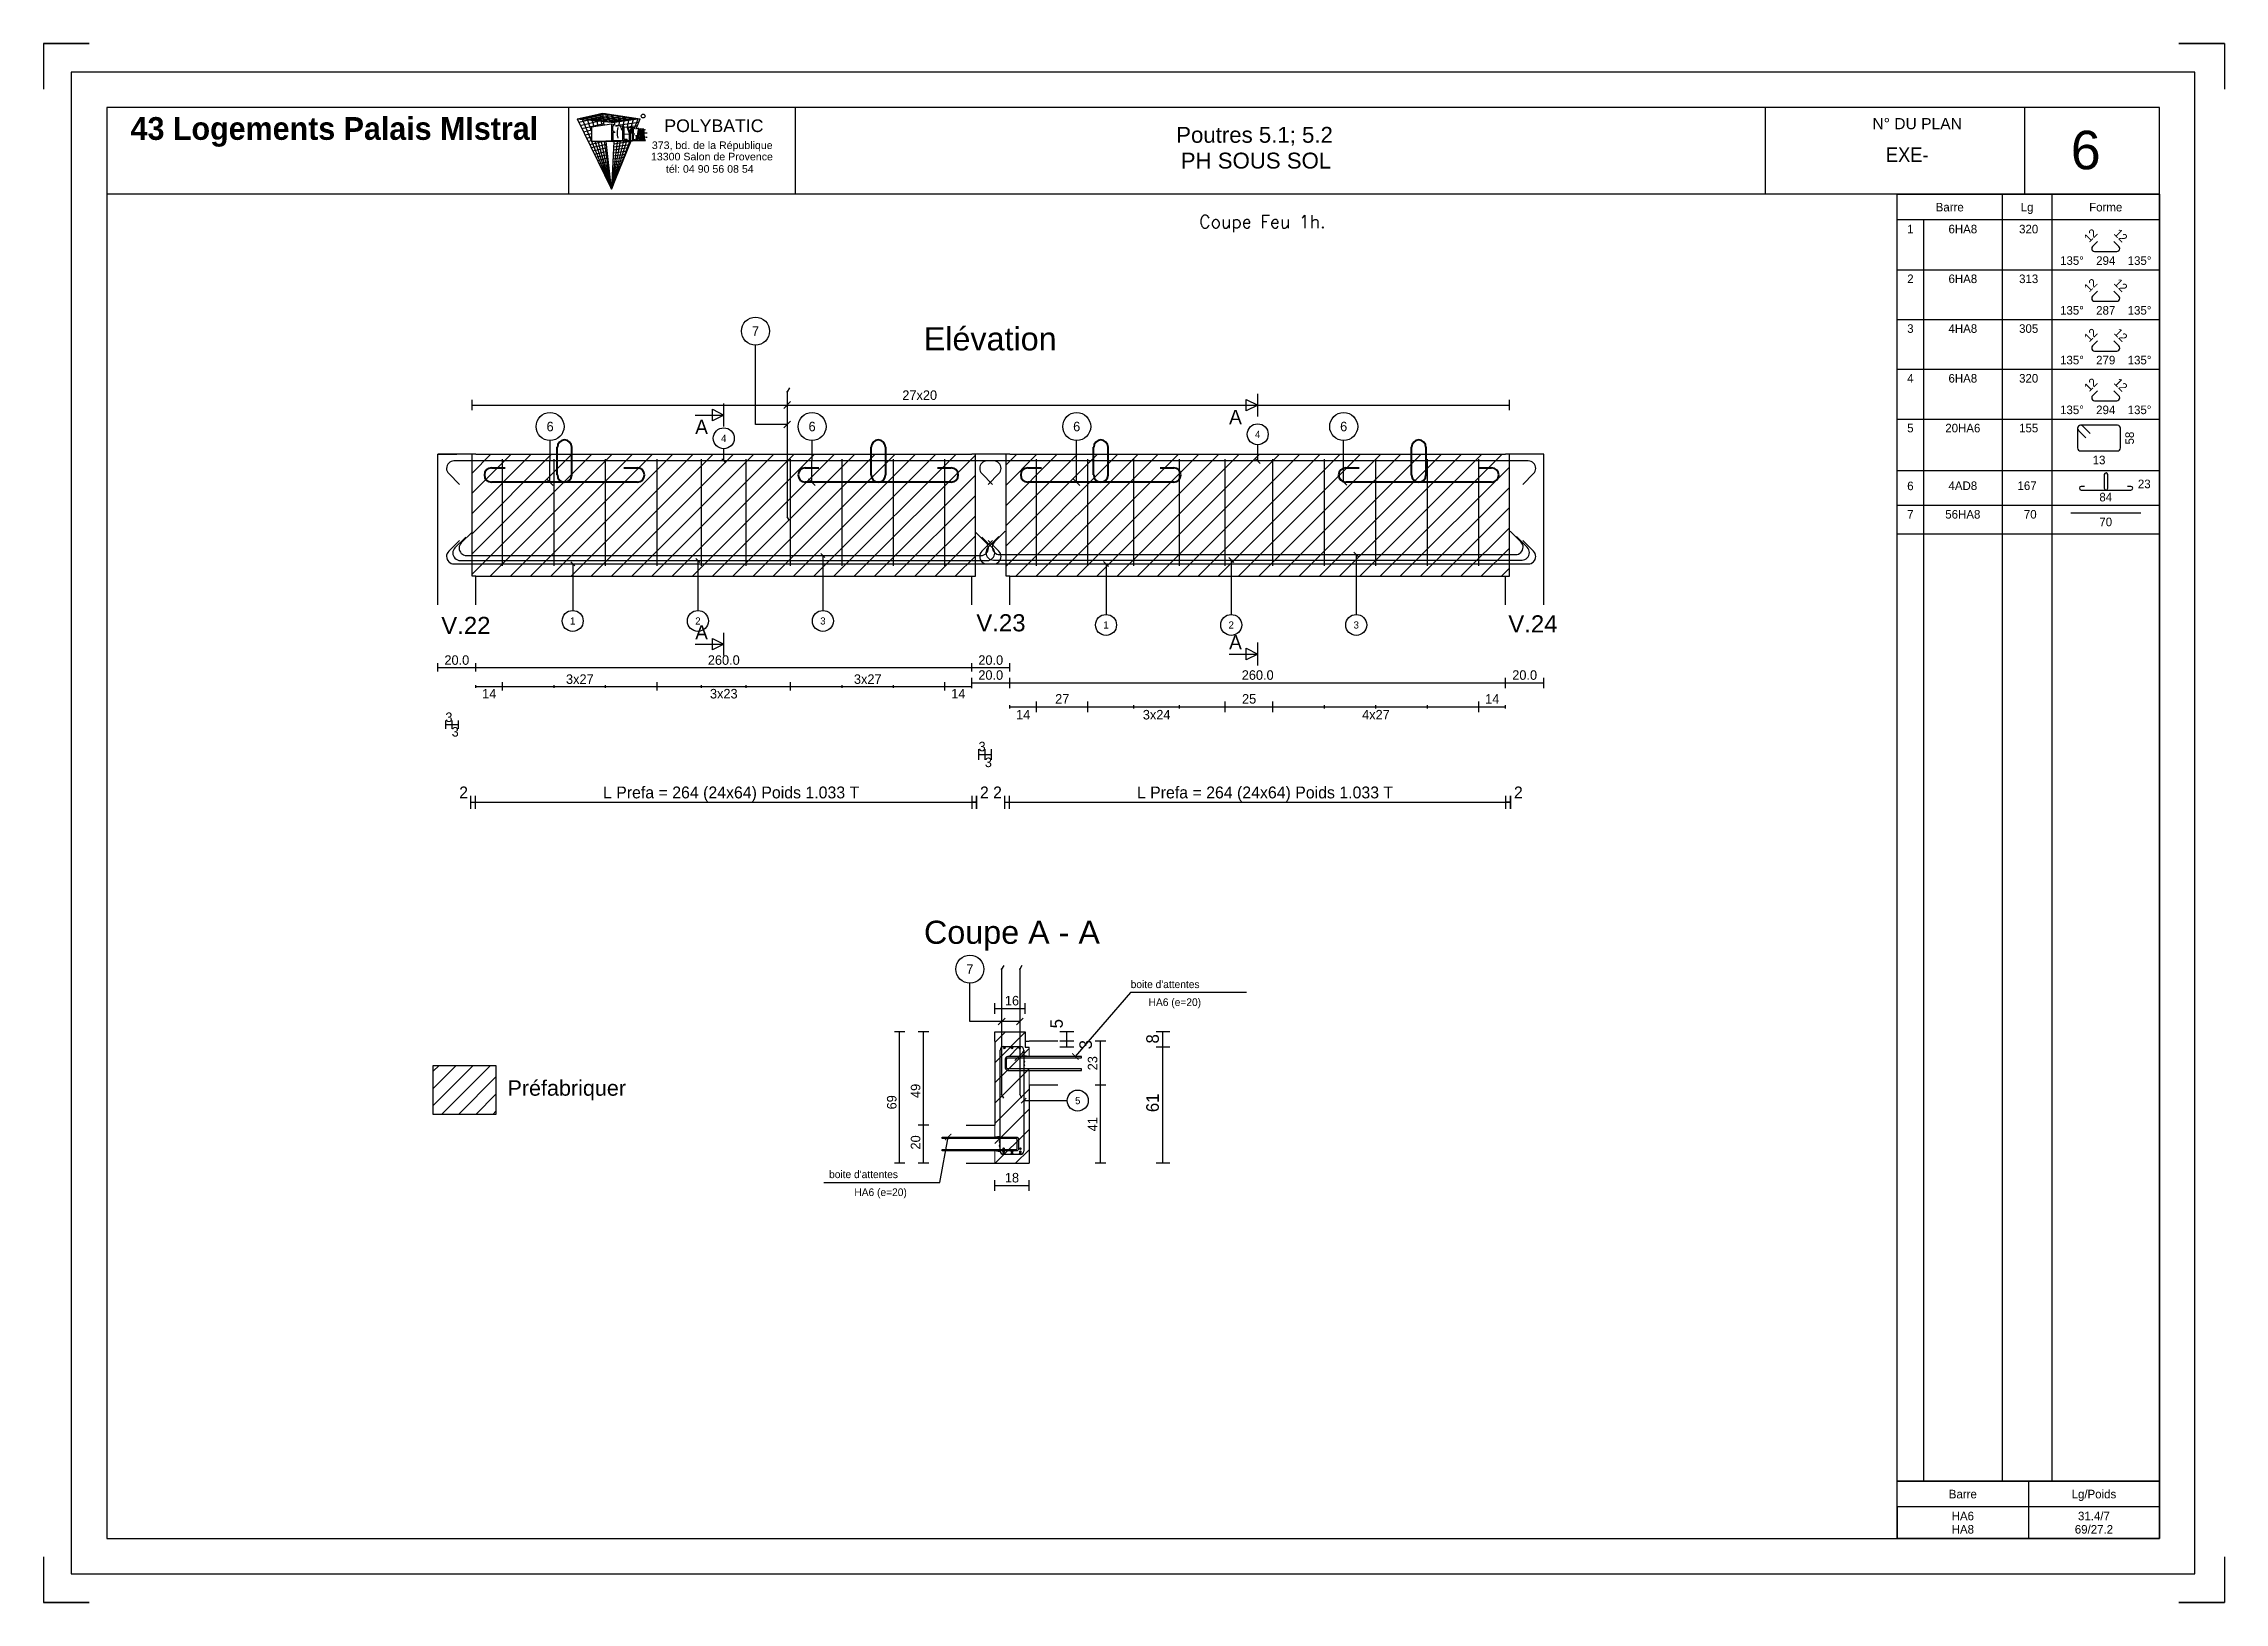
# Model space of a CAD drawing. Extents: x -12912 to 27386, y 1818 to 8189.
# Drawn here: x -5833 to -4689, y 3169 to 3986 of the extents above; entities that cross this region are included whole.
import ezdxf
from ezdxf.enums import TextEntityAlignment as Align

# ---------------------------------------------------------------- set-up
doc = ezdxf.new("R2010")
doc.units = 0
doc.header["$MEASUREMENT"] = 0
doc.linetypes.add('CONTINUE', pattern=[0])
doc.layers.get('0').update_dxf_attribs({"linetype": 'CONTINUOUS'})
for name, color, linetype in [('1', 7, 'CONTINUOUS'), ('104', 7, 'CONTINUOUS'), ('173', 7, 'CONTINUOUS'), ('5', 7, 'CONTINUOUS'), ('6', 7, 'CONTINUOUS'), ('7', 7, 'CONTINUOUS'), ('Bâtiment 1. Soubassement', 7, 'CONTINUOUS'), ('GO-CARTOUCHE', 7, 'CONTINUOUS'), ('GO-TEXTE', 9, 'CONTINUOUS'), ('PYC-HACHURE', 7, 'CONTINUOUS'), ('RDC COFFRAGE', 7, 'CONTINUOUS')]:
    doc.layers.add(name, color=color, linetype=linetype)
doc.layers.add('PYC- HACHURES', color=7, linetype='CONTINUOUS', lineweight=18)
doc.styles.add('ARIAL', font='ARIAL.TTF')
doc.styles.add('schéma', font='simplex.shx')
doc.styles.add('TEXTEBA', font='ARIAL.TTF')
pattern_1 = [(45, (2287.273, 9e-13), (-5.303301, 5.303301), [])]

msp = doc.modelspace()

# ---------------------------------------------------------------- texts
for s, height, style, p in [('Coupe Feu 1h.', 6.666, 'schéma', (-5193.744, 3893.012)), ('Elévation', 12.1293, 'ARIAL', (-5336.51, 3831.566)), ('Coupe A - A', 12.12935, 'ARIAL', (-5325.082, 3520.34)), ('Préfabriquer', 8.08623, 'ARIAL', (-5558.551, 3438.65))]:
    msp.add_text(s, height=height, dxfattribs=dict(style=style)).set_placement(p, align=Align.MIDDLE_CENTER)
at = {"style": 'ARIAL'}
for s, p in [('V.22', (-5624.373, 3685.746)), ('V.23', (-5343.759, 3687.131)), ('V.24', (-5064.797, 3686.565))]:
    msp.add_text(s, height=8.9847, dxfattribs=at).set_placement(p, align=Align.TOP_LEFT)
at = {"layer": '104', "color": 104}
for p in [(-5491.207, 3789.132), (-5211.207, 3794.282)]:
    msp.add_text('A', height=7.5, dxfattribs=at).set_placement(p, align=Align.TOP_LEFT)
for p in [(-5491.207, 3673.88), (-5211.207, 3668.73)]:
    msp.add_text('A', height=7.5, dxfattribs=at).set_placement(p)
at = {"layer": '173', "color": 173}
for s, p in [('Barre', (-4833.299, 3900.634)), ('Lg', (-4792.736, 3900.634)), ('Forme', (-4751.486, 3900.634)), ('Barre', (-4826.424, 3225.698)), ('Lg/Poids', (-4757.674, 3225.698))]:
    msp.add_text(s, height=4.5, dxfattribs=at).set_placement(p, align=Align.MIDDLE_CENTER)
for s, p in [('1', (-4853.924, 3891.384)), ('6HA8', (-4826.424, 3891.384)), (' 320', (-4792.736, 3891.384)), ('294', (-4751.486, 3874.844)), ('2', (-4853.924, 3865.291)), ('6HA8', (-4826.424, 3865.291)), (' 313', (-4792.736, 3865.291)), ('287', (-4751.486, 3848.752)), ('3', (-4853.924, 3839.199)), ('4HA8', (-4826.424, 3839.199)), (' 305', (-4792.736, 3839.199)), ('279', (-4751.486, 3822.66)), ('4', (-4853.924, 3813.107)), ('6HA8', (-4826.424, 3813.107)), (' 320', (-4792.736, 3813.107)), ('5', (-4853.924, 3787.014)), ('20HA6', (-4826.424, 3787.014)), (' 155', (-4792.736, 3787.014)), ('294', (-4751.486, 3796.567)), ('13', (-4754.986, 3770.264)), ('6', (-4853.924, 3756.676)), ('4AD8', (-4826.424, 3756.784)), ('167', (-4792.736, 3756.784)), ('23', (-4731.278, 3757.722)), ('7', (-4853.924, 3741.784)), ('56HA8', (-4826.424, 3741.784)), ('  70', (-4792.736, 3741.784)), ('84', (-4751.486, 3750.807)), ('70', (-4751.486, 3737.784)), ('HA6', (-4826.424, 3216.448)), ('31.4/7', (-4757.674, 3216.448)), ('HA8', (-4826.424, 3209.448)), ('69/27.2', (-4757.674, 3209.448))]:
    msp.add_text(s, height=4.5, dxfattribs=at).set_placement(p, align=Align.TOP_CENTER)
for p in [(-4760.17, 3881.785), (-4760.17, 3855.692), (-4760.17, 3829.6), (-4760.17, 3803.508)]:
    msp.add_text('12', height=4.5, rotation=45, dxfattribs=at).set_placement(p)
for p in [(-4742.802, 3881.785), (-4742.802, 3855.692), (-4742.802, 3829.6), (-4742.802, 3803.508)]:
    msp.add_text('12', height=4.5, rotation=315, dxfattribs=at).set_placement(p, align=Align.RIGHT)
for p in [(-4762.986, 3874.844), (-4762.986, 3848.752), (-4762.986, 3822.66), (-4762.986, 3796.567)]:
    msp.add_text('135°', height=4.5, dxfattribs=at).set_placement(p, align=Align.TOP_RIGHT)
for p in [(-4739.986, 3874.844), (-4739.986, 3848.752), (-4739.986, 3822.66), (-4739.986, 3796.567)]:
    msp.add_text('135°', height=4.5, dxfattribs=at).set_placement(p, align=Align.TOP_LEFT)
msp.add_text('58', height=4.5, rotation=90, dxfattribs=at).set_placement((-4741.211, 3779.514), align=Align.TOP_CENTER)
at = {"layer": '5', "color": 5}
for s, p in [('27x20', (-5373.461, 3799.517)), ('20.0', (-5616.207, 3660.592)), ('260.0', (-5476.207, 3660.592)), ('20.0', (-5336.207, 3660.592)), ('3x27', (-5551.705, 3650.592)), ('3x27', (-5400.708, 3650.592)), ('20.0', (-5336.207, 3652.739)), ('260.0', (-5196.207, 3652.739)), ('20.0', (-5056.207, 3652.739)), ('27', (-5298.705, 3640.239)), ('25', (-5200.707, 3640.239)), ('14', (-5073.208, 3640.239)), ('3', (-5620.359, 3630.592)), ('3', (-5340.759, 3615.239)), ('16', (-5325.082, 3481.973)), ('18', (-5325.082, 3389.12))]:
    msp.add_text(s, height=5, dxfattribs=at).set_placement(p, align=Align.CENTER)
for s, p in [('14', (-5599.205, 3647.953)), ('3x23', (-5476.207, 3647.953)), ('14', (-5353.208, 3647.953)), ('14', (-5319.205, 3636.94)), ('3x24', (-5249.205, 3636.94)), ('4x27', (-5134.208, 3636.94)), ('3', (-5617.059, 3627.953)), ('3', (-5337.459, 3611.94))]:
    msp.add_text(s, height=5, dxfattribs=at).set_placement(p, align=Align.TOP_CENTER)
for s, height, p in [('5', 6.6, (-5298.431, 3472.376)), ('8', 6.6, (-5248.056, 3464.435)), ('3', 6.6, (-5283.151, 3461.397)), ('23', 5, (-5280.297, 3451.655)), ('69', 5, (-5385.63, 3431.155)), ('49', 5, (-5373.13, 3437.131)), ('61', 6.6, (-5248.056, 3430.9)), ('41', 5, (-5280.297, 3419.655)), ('20', 5, (-5373.13, 3410.129))]:
    msp.add_text(s, height=height, rotation=90, dxfattribs=at).set_placement(p, align=Align.CENTER)
at = {"layer": '6', "color": 6}
for s, height, p in [('7', 5, (-5459.573, 3835.606)), ('6', 5, (-5567.286, 3785.573)), ('6', 5, (-5429.89, 3785.573)), ('6', 5, (-5291.129, 3785.573)), ('6', 5, (-5151.114, 3785.573)), ('4', 3.75, (-5476.207, 3779.406)), ('4', 3.75, (-5196.207, 3781.506)), ('1', 3.75, (-5555.441, 3683.606)), ('2', 3.75, (-5489.786, 3683.606)), ('3', 3.75, (-5424.226, 3683.606)), ('1', 3.75, (-5275.758, 3681.506)), ('2', 3.75, (-5210.098, 3681.506)), ('3', 3.75, (-5144.531, 3681.506)), ('7', 5, (-5347.163, 3500.975)), ('5', 3.75, (-5290.582, 3432.048))]:
    msp.add_text(s, height=height, dxfattribs=at).set_placement(p, align=Align.MIDDLE_CENTER)
at = {"layer": 'GO-CARTOUCHE', "color": 9, "style": 'TEXTEBA'}
for s, p in [('373, bd. de la République', (-5513.921, 3931.105)), ('13300 Salon de Provence', (-5514.385, 3925.147)), ('tél: 04 90 56 08 54', (-5506.558, 3918.674))]:
    msp.add_text(s, height=3.97727, dxfattribs=at).set_placement(p)
at = {"layer": 'GO-CARTOUCHE', "color": 2, "style": 'TEXTEBA'}
msp.add_text('6', height=20.199, dxfattribs=at).set_placement((-4769.823, 3920.482))
at = {"layer": 'GO-CARTOUCHE', "color": 2, "style": 'TEXTEBA', "width": 0.9}
msp.add_text('EXE-', height=7.6364, dxfattribs=at).set_placement((-4855.599, 3924.315), align=Align.CENTER)
at = {"layer": 'GO-CARTOUCHE', "insert": (-5680.418, 3940.038), "char_height": 11.93182, "attachment_point": 5}
msp.add_mtext('{\\Fbold|c0;43 Logements Palais MIstral}', dxfattribs=at)
at = {"layer": 'GO-TEXTE', "color": 3, "style": 'TEXTEBA'}
msp.add_text('POLYBATIC', height=6.6288, dxfattribs=at).set_placement((-5481.376, 3943.325), align=Align.MIDDLE)
at = {"layer": 'GO-TEXTE', "style": 'TEXTEBA'}
msp.add_text('N° DU PLAN', height=5.8564, dxfattribs=at).set_placement((-4850.376, 3941.488), align=Align.CENTER)
at = {"layer": 'GO-TEXTE', "color": 2, "style": 'TEXTEBA'}
for s, p in [('Poutres 5.1; 5.2', (-5238.943, 3934.388)), ('PH SOUS SOL', (-5236.566, 3920.875))]:
    msp.add_text(s, height=8.33139, dxfattribs=at).set_placement(p)
at = {"layer": 'PYC-HACHURE'}
for s, height, p in [('2', 6.222, (-5612.659, 3590.551)), ('L Prefa = 264 (24x64) Poids 1.033 T', 6.22222, (-5472.367, 3590.551)), ('2', 6.222, (-5339.539, 3590.551)), ('2', 6.222, (-5332.659, 3590.551)), ('L Prefa = 264 (24x64) Poids 1.033 T', 6.22222, (-5192.367, 3590.551)), ('2', 6.222, (-5059.539, 3590.551))]:
    msp.add_text(s, height=height, dxfattribs=at).set_placement(p, align=Align.CENTER)
for s, p in [("boite d'attentes", (-5262.822, 3491.049)), ('HA6 (e=20)', (-5253.413, 3481.659)), ("boite d'attentes", (-5420.983, 3391.391)), ('HA6 (e=20)', (-5407.726, 3382.001))]:
    msp.add_text(s, height=4, dxfattribs=at).set_placement(p)

# ---------------------------------------------------------------- blocks, each defined once
blk = doc.blocks.new('_ArchTick')
at = {"color": 0, "linetype": 'ByBlock', "const_width": 0.15}
blk.add_lwpolyline([(-0.5, -0.5), (0.5, 0.5)], dxfattribs=at)
blk = doc.blocks.new('A$C25E25F4E')
at = {"layer": 'RDC COFFRAGE', "color": 5, "linetype": 'CONTINUE', "lineweight": 40, "ltscale": 0.01}
for points in [[(48.5, 3.7), (48.5, 18.3)], [(52.3, 22.1), (52.3, 22.1)], [(56, 18.3), (56, 3.7)], [(10.3, 3.7), (10.3, 3.7)], [(14, 7.5), (21.1, 7.5)], [(83.4, 7.5), (90.5, 7.5)], [(94.3, 3.7), (94.3, 3.7)], [(52.3, 0), (14, 0)], [(90.5, 0), (52.3, 0)]]:
    blk.add_lwpolyline(points, dxfattribs=at)
for centre, start, end in [((52.3, 18.3), 90, 180), ((52.3, 18.3), 0, 90), ((14, 3.7), 90, 180), ((14, 3.7), 180, 270), ((52.3, 3.7), 180, 270), ((52.3, 3.7), 270, 0), ((90.5, 3.7), 0, 90), ((90.5, 3.7), 270, 0)]:
    blk.add_arc(centre, 3.75, start, end, dxfattribs=at)

# ---------------------------------------------------------------- hatches: boundary and pattern name
at = {"layer": 'PYC- HACHURES', "lineweight": 15}
h = msp.add_hatch(dxfattribs=at)
h.set_pattern_fill('ANSI31', color=104, scale=60, style=0)
h.set_pattern_definition(pattern_1)
h.paths.add_polyline_path([(-5328.205, 3771.006), (-5328.205, 3707.006), (-5064.208, 3707.006), (-5064.208, 3771.006)])
h.paths.add_polyline_path([(-5344.208, 3707.006), (-5344.208, 3771.006), (-5608.205, 3771.006), (-5608.205, 3707.006)])
h = msp.add_hatch(dxfattribs=at)
h.set_pattern_fill('ANSI31', color=104, scale=60, style=0)
h.set_pattern_definition(pattern_1)
h.paths.add_polyline_path([(-5316.082, 3440.155), (-5316.082, 3460.156), (-5318.082, 3460.155), (-5318.082, 3468.155), (-5334.082, 3468.155), (-5334.082, 3463.155), (-5334.082, 3419.155), (-5334.082, 3399.155), (-5316.082, 3399.155)])
h = msp.add_hatch(dxfattribs=at)
h.set_pattern_fill('ANSI31', color=104, scale=2, style=0)
h.set_pattern_definition([(45, (-5423.2735, 4883.058), (-4.490128, 4.490128), [])])
h.paths.add_polyline_path([(-5595.668, 3450.485), (-5628.588, 3450.485), (-5628.588, 3424.833), (-5595.668, 3424.833)])

# ---------------------------------------------------------------- linework, layer by layer
for p, q in [((-5832.899, 3986.389), (-5832.899, 3962.582)), ((-5832.899, 3986.389), (-5832.899, 3962.582)), ((-5832.899, 3986.389), (-5832.899, 3962.582)), ((-5832.899, 3986.389), (-5832.899, 3962.582)), ((-5832.899, 3986.389), (-5832.899, 3962.582)), ((-5832.899, 3986.389), (-5832.899, 3962.582)), ((-5832.899, 3986.389), (-5832.899, 3962.582)), ((-5832.899, 3986.389), (-5809.092, 3986.389)), ((-5809.092, 3986.389), (-5832.899, 3986.389)), ((-5832.899, 3986.389), (-5809.092, 3986.389)), ((-5809.092, 3986.389), (-5832.899, 3986.389)), ((-5809.092, 3986.389), (-5832.899, 3986.389)), ((-5832.899, 3986.389), (-5809.092, 3986.389)), ((-5809.092, 3986.389), (-5832.899, 3986.389)), ((-5832.899, 3986.389), (-5809.092, 3986.389)), ((-5809.092, 3986.389), (-5832.899, 3986.389)), ((-5809.092, 3986.389), (-5832.899, 3986.389)), ((-5832.899, 3986.389), (-5809.092, 3986.389)), ((-5809.092, 3986.389), (-5832.899, 3986.389)), ((-5832.899, 3986.389), (-5809.092, 3986.389)), ((-5809.092, 3986.389), (-5832.899, 3986.389)), ((-5809.092, 3986.389), (-5832.899, 3986.389)), ((-5832.899, 3986.389), (-5832.899, 3962.582)), ((-5832.899, 3986.389), (-5832.899, 3962.582)), ((-5832.899, 3986.389), (-5832.899, 3962.582)), ((-4689.262, 3986.389), (-4713.07, 3986.389)), ((-4713.07, 3986.389), (-4689.262, 3986.389)), ((-4689.262, 3986.389), (-4713.07, 3986.389)), ((-4713.07, 3986.389), (-4689.262, 3986.389)), ((-4713.07, 3986.389), (-4689.262, 3986.389)), ((-4689.262, 3986.389), (-4713.07, 3986.389)), ((-4713.07, 3986.389), (-4689.262, 3986.389)), ((-4689.262, 3986.389), (-4713.07, 3986.389)), ((-4713.07, 3986.389), (-4689.262, 3986.389)), ((-4713.07, 3986.389), (-4689.262, 3986.389)), ((-4689.262, 3986.389), (-4713.07, 3986.389)), ((-4713.07, 3986.389), (-4689.262, 3986.389)), ((-4689.262, 3986.389), (-4713.07, 3986.389)), ((-4713.07, 3986.389), (-4689.262, 3986.389)), ((-4713.07, 3986.389), (-4689.262, 3986.389)), ((-4689.262, 3986.389), (-4689.262, 3962.582)), ((-4689.262, 3986.389), (-4689.262, 3962.582)), ((-4689.262, 3986.389), (-4689.262, 3962.582)), ((-4689.262, 3986.389), (-4689.262, 3962.582)), ((-4689.262, 3986.389), (-4689.262, 3962.582)), ((-4689.262, 3986.389), (-4689.262, 3962.582)), ((-4689.262, 3986.389), (-4689.262, 3962.582)), ((-4689.262, 3986.389), (-4689.262, 3962.582)), ((-4689.262, 3986.389), (-4689.262, 3962.582)), ((-4689.262, 3986.389), (-4689.262, 3962.582)), ((-5832.899, 3192.696), (-5832.899, 3168.889)), ((-5832.899, 3192.696), (-5832.899, 3168.889)), ((-4689.262, 3192.696), (-4689.262, 3168.889)), ((-4689.262, 3192.696), (-4689.262, 3168.889)), ((-5809.092, 3168.889), (-5832.899, 3168.889)), ((-5832.899, 3168.889), (-5809.092, 3168.889)), ((-5809.092, 3168.889), (-5832.899, 3168.889)), ((-5832.899, 3168.889), (-5809.092, 3168.889)), ((-5809.092, 3168.889), (-5832.899, 3168.889)), ((-5809.092, 3168.889), (-5832.899, 3168.889)), ((-5832.899, 3168.889), (-5809.092, 3168.889)), ((-5809.092, 3168.889), (-5832.899, 3168.889)), ((-5832.899, 3168.889), (-5809.092, 3168.889)), ((-5809.092, 3168.889), (-5832.899, 3168.889)), ((-5809.092, 3168.889), (-5832.899, 3168.889)), ((-5832.899, 3168.889), (-5809.092, 3168.889)), ((-5809.092, 3168.889), (-5832.899, 3168.889)), ((-5832.899, 3168.889), (-5809.092, 3168.889)), ((-5809.092, 3168.889), (-5832.899, 3168.889)), ((-5809.092, 3168.889), (-5832.899, 3168.889)), ((-4713.07, 3168.889), (-4689.262, 3168.889)), ((-4689.262, 3168.889), (-4713.07, 3168.889)), ((-4713.07, 3168.889), (-4689.262, 3168.889)), ((-4689.262, 3168.889), (-4713.07, 3168.889)), ((-4713.07, 3168.889), (-4689.262, 3168.889)), ((-4713.07, 3168.889), (-4689.262, 3168.889)), ((-4689.262, 3168.889), (-4713.07, 3168.889)), ((-4713.07, 3168.889), (-4689.262, 3168.889)), ((-4689.262, 3168.889), (-4713.07, 3168.889)), ((-4713.07, 3168.889), (-4689.262, 3168.889)), ((-4713.07, 3168.889), (-4689.262, 3168.889)), ((-4689.262, 3168.889), (-4713.07, 3168.889)), ((-4713.07, 3168.889), (-4689.262, 3168.889)), ((-4689.262, 3168.889), (-4713.07, 3168.889)), ((-4713.07, 3168.889), (-4689.262, 3168.889)), ((-4713.07, 3168.889), (-4689.262, 3168.889))]:
    msp.add_line(p, q)
for points in [[(-5327.224, 3455.192, 0.41421356), (-5328.589, 3453.827), (-5328.589, 3449.277, 0.41421356), (-5327.224, 3447.912), (-5288.549, 3447.912), (-5288.549, 3448.64), (-5327.224, 3448.64, -0.41421356), (-5327.861, 3449.277), (-5327.861, 3453.827, -0.41421356), (-5327.224, 3454.464), (-5288.549, 3454.464), (-5288.549, 3455.192)], [(-5322.94, 3412.901, -0.41421356), (-5321.575, 3411.536), (-5321.575, 3406.986, -0.41421356), (-5322.94, 3405.621), (-5361.615, 3405.621), (-5361.615, 3406.349), (-5322.94, 3406.349, 0.41421356), (-5322.303, 3406.986), (-5322.303, 3411.536, 0.41421356), (-5322.94, 3412.173), (-5361.615, 3412.173), (-5361.615, 3412.901)]]:
    msp.add_lwpolyline(points, format="xyb", close=True)
at = {"lineweight": 5, "flags": 128}
for points in [[(-5316.082, 3460.162), (-5316.078, 3455.274), (-5318.808, 3455.729), (-5318.808, 3453.689), (-5318.371, 3452.634), (-5318.808, 3451.634), (-5318.371, 3450.633), (-5318.808, 3449.579), (-5318.808, 3447.539), (-5316.078, 3447.994), (-5316.084, 3440.155)], [(-5334.082, 3419.155), (-5334.086, 3412.983), (-5331.356, 3413.438), (-5331.356, 3411.399), (-5331.793, 3410.344), (-5331.356, 3409.343), (-5331.793, 3408.343), (-5331.356, 3407.288), (-5331.356, 3405.248), (-5334.086, 3405.703), (-5334.079, 3399.155)]]:
    msp.add_lwpolyline(points, dxfattribs=at)
at = {"layer": '1', "color": 1}
for points in [[(-5608.21, 3730.221), (-5613.867, 3724.564)], [(-5338.546, 3724.564), (-5344.203, 3730.221)], [(-5328.61, 3730.721), (-5334.267, 3725.064)], [(-5058.146, 3725.064), (-5063.803, 3730.721)], [(-5621.609, 3717.406), (-5621.609, 3717.406)], [(-5614.81, 3725.821), (-5620.467, 3720.164)], [(-5618.309, 3719.206), (-5618.309, 3719.206)], [(-5611.51, 3727.621), (-5617.167, 3721.964)], [(-5615.009, 3721.806), (-5615.009, 3721.806)], [(-5611.109, 3717.906), (-5341.304, 3717.906)], [(-5342.009, 3717.406), (-5342.009, 3717.406)], [(-5335.246, 3721.964), (-5340.903, 3727.621)], [(-5335.21, 3725.821), (-5340.867, 3720.164)], [(-5338.709, 3719.456), (-5338.709, 3719.456)], [(-5331.946, 3720.164), (-5337.603, 3725.821)], [(-5331.91, 3727.871), (-5337.567, 3722.214)], [(-5337.404, 3721.806), (-5337.404, 3721.806)], [(-5335.409, 3722.306), (-5335.409, 3722.306)], [(-5334.104, 3719.206), (-5334.104, 3719.206)], [(-5331.509, 3718.406), (-5060.904, 3718.406)], [(-5330.804, 3717.406), (-5330.804, 3717.406)], [(-5054.846, 3722.214), (-5060.503, 3727.871)], [(-5051.546, 3720.164), (-5057.203, 3725.821)], [(-5057.004, 3722.306), (-5057.004, 3722.306)], [(-5053.704, 3719.456), (-5053.704, 3719.456)], [(-5050.404, 3717.406), (-5050.404, 3717.406)], [(-5617.709, 3713.506), (-5334.704, 3713.506)], [(-5614.409, 3715.306), (-5338.004, 3715.306)], [(-5338.109, 3713.506), (-5054.304, 3713.506)], [(-5334.809, 3715.556), (-5057.604, 3715.556)]]:
    msp.add_lwpolyline(points, dxfattribs=at)
for centre in [(-5329.482, 3406.841), (-5329.482, 3405.241), (-5329.482, 3404.441), (-5325.082, 3405.241), (-5325.082, 3404.441), (-5320.682, 3406.841), (-5320.682, 3405.241), (-5320.682, 3404.441)]:
    msp.add_circle(centre, 0.4, dxfattribs=at)
for centre, start, end in [((-5617.709, 3717.406), 135, 180), ((-5617.709, 3717.406), 180, 270), ((-5614.409, 3719.206), 135, 180), ((-5614.409, 3719.206), 180, 270), ((-5611.109, 3721.806), 135, 180), ((-5611.109, 3721.806), 180, 270), ((-5338.109, 3717.406), 135, 180), ((-5338.109, 3717.406), 180, 270), ((-5341.304, 3721.806), 270, 0), ((-5334.809, 3719.456), 135, 180), ((-5334.809, 3719.456), 180, 270), ((-5341.304, 3721.806), 0, 45), ((-5338.004, 3719.206), 270, 0), ((-5331.509, 3722.306), 135, 180), ((-5331.509, 3722.306), 180, 270), ((-5338.004, 3719.206), 0, 45), ((-5334.704, 3717.406), 270, 0), ((-5334.704, 3717.406), 0, 45), ((-5060.904, 3722.306), 270, 0), ((-5060.904, 3722.306), 0, 45), ((-5057.604, 3719.456), 270, 0), ((-5057.604, 3719.456), 0, 45), ((-5054.304, 3717.406), 270, 0), ((-5054.304, 3717.406), 0, 45)]:
    msp.add_arc(centre, 3.9, start, end, dxfattribs=at)
at = {"layer": '104', "color": 104}
for points in [[(-5476.207, 3785.606), (-5476.207, 3797.606)], [(-5441.76, 3805.806), (-5442.906, 3803.82)], [(-5442.906, 3803.82), (-5442.906, 3738.192)], [(-5196.207, 3790.756), (-5196.207, 3802.756)], [(-5491.207, 3791.606), (-5476.207, 3791.606)], [(-5211.207, 3796.756), (-5196.207, 3796.756)], [(-5441.76, 3736.206), (-5442.906, 3738.192)], [(-5491.207, 3671.406), (-5476.207, 3671.406)], [(-5476.207, 3665.406), (-5476.207, 3677.406)], [(-5196.207, 3660.256), (-5196.207, 3672.256)], [(-5211.207, 3666.256), (-5196.207, 3666.256)], [(-5329.35, 3502.955), (-5330.496, 3500.969)], [(-5330.496, 3500.969), (-5330.496, 3435.34)], [(-5319.825, 3502.955), (-5320.972, 3500.969)], [(-5320.972, 3500.969), (-5320.972, 3435.34)], [(-5329.35, 3433.355), (-5330.496, 3435.34)], [(-5319.825, 3433.355), (-5320.972, 3435.34)]]:
    msp.add_lwpolyline(points, dxfattribs=at)
for points in [[(-5196.207, 3796.756), (-5202.207, 3793.756), (-5202.207, 3799.756), (-5196.207, 3796.756)], [(-5476.207, 3791.606), (-5482.207, 3788.606), (-5482.207, 3794.606), (-5476.207, 3791.606)], [(-5476.207, 3671.406), (-5482.207, 3668.406), (-5482.207, 3674.406), (-5476.207, 3671.406)], [(-5196.207, 3666.256), (-5202.207, 3663.256), (-5202.207, 3669.256), (-5196.207, 3666.256)]]:
    msp.add_lwpolyline(points, close=True, dxfattribs=at)
for p in [(-5442.906, 3803.82), (-5330.496, 3500.969), (-5320.972, 3500.969)]:
    msp.add_point(p, dxfattribs=at)
at = {"layer": '173', "color": 173}
for points in [[(-4860.799, 3907.384), (-4723.299, 3907.384), (-4723.299, 3232.448), (-4860.799, 3232.448), (-4860.799, 3907.384)], [(-4860.799, 3232.448), (-4723.299, 3232.448), (-4723.299, 3202.448), (-4860.799, 3202.448), (-4860.799, 3232.448)]]:
    msp.add_lwpolyline(points, close=True, dxfattribs=at)
for points in [[(-4805.799, 3907.384), (-4805.799, 3232.448)], [(-4779.674, 3907.384), (-4779.674, 3232.448)], [(-4723.299, 3893.884), (-4860.799, 3893.884)], [(-4847.049, 3893.884), (-4847.049, 3232.448)], [(-4758.861, 3878.91), (-4758.861, 3878.91)], [(-4755.795, 3882.624), (-4758.403, 3880.017)], [(-4757.296, 3877.344), (-4745.677, 3877.344)], [(-4744.57, 3880.017), (-4747.177, 3882.624)], [(-4744.111, 3878.91), (-4744.111, 3878.91)], [(-4860.799, 3867.791), (-4723.299, 3867.791)], [(-4755.795, 3856.532), (-4758.403, 3853.925)], [(-4744.57, 3853.925), (-4747.177, 3856.532)], [(-4758.861, 3852.818), (-4758.861, 3852.818)], [(-4757.296, 3851.252), (-4745.677, 3851.252)], [(-4744.111, 3852.818), (-4744.111, 3852.818)], [(-4860.799, 3841.699), (-4723.299, 3841.699)], [(-4758.861, 3826.725), (-4758.861, 3826.725)], [(-4755.795, 3830.44), (-4758.403, 3827.832)], [(-4757.296, 3825.16), (-4745.677, 3825.16)], [(-4744.57, 3827.832), (-4747.177, 3830.44)], [(-4744.111, 3826.725), (-4744.111, 3826.725)], [(-4860.799, 3815.607), (-4723.299, 3815.607)], [(-4758.861, 3800.633), (-4758.861, 3800.633)], [(-4755.795, 3804.347), (-4758.403, 3801.74)], [(-4757.296, 3799.067), (-4745.677, 3799.067)], [(-4744.57, 3801.74), (-4747.177, 3804.347)], [(-4744.111, 3800.633), (-4744.111, 3800.633)], [(-4860.799, 3789.514), (-4723.299, 3789.514)], [(-4764.641, 3786.264), (-4764.641, 3786.264)], [(-4745.331, 3786.264), (-4764.641, 3786.264)], [(-4759.677, 3781.972), (-4763.496, 3785.79)], [(-4766.261, 3784.644), (-4766.261, 3774.384)], [(-4766.261, 3784.644), (-4766.261, 3784.644)], [(-4765.787, 3783.499), (-4761.968, 3779.681)], [(-4743.711, 3774.384), (-4743.711, 3784.644)], [(-5621.609, 3763.606), (-5621.609, 3763.606)], [(-5334.704, 3767.506), (-5617.709, 3767.506)], [(-5592.205, 3712.506), (-5592.205, 3768.506)], [(-5565.205, 3712.506), (-5565.205, 3768.506)], [(-5538.205, 3712.506), (-5538.205, 3768.506)], [(-5511.205, 3712.506), (-5511.205, 3768.506)], [(-5487.873, 3712.506), (-5487.873, 3768.506)], [(-5464.54, 3712.506), (-5464.54, 3768.506)], [(-5441.208, 3712.506), (-5441.208, 3768.506)], [(-5414.208, 3712.506), (-5414.208, 3768.506)], [(-5387.208, 3712.506), (-5387.208, 3768.506)], [(-5360.208, 3712.506), (-5360.208, 3768.506)], [(-5342.009, 3763.606), (-5342.009, 3763.606)], [(-5054.304, 3767.506), (-5338.109, 3767.506)], [(-5330.804, 3763.606), (-5330.804, 3763.606)], [(-5312.205, 3712.506), (-5312.205, 3768.506)], [(-5285.205, 3712.506), (-5285.205, 3768.506)], [(-5261.205, 3712.506), (-5261.205, 3768.506)], [(-5237.205, 3712.506), (-5237.205, 3768.506)], [(-5213.205, 3712.506), (-5213.205, 3768.506)], [(-5188.208, 3712.506), (-5188.208, 3768.506)], [(-5161.208, 3712.506), (-5161.208, 3768.506)], [(-5134.208, 3712.506), (-5134.208, 3768.506)], [(-5107.208, 3712.506), (-5107.208, 3768.506)], [(-5080.208, 3712.506), (-5080.208, 3768.506)], [(-5050.404, 3763.606), (-5050.404, 3763.606)], [(-4764.641, 3772.764), (-4745.331, 3772.764)], [(-5620.467, 3760.848), (-5614.81, 3755.191)], [(-5340.867, 3760.848), (-5335.21, 3755.191)], [(-5337.603, 3755.191), (-5331.946, 3760.848)], [(-5057.203, 3755.191), (-5051.546, 3760.848)], [(-4860.799, 3762.514), (-4723.299, 3762.514)], [(-4860.799, 3762.514), (-4723.299, 3762.514)], [(-4860.799, 3762.514), (-4723.299, 3762.514)], [(-4765.31, 3753.203), (-4765.31, 3753.203)], [(-4762.601, 3754.14), (-4764.373, 3754.14)], [(-4764.373, 3752.266), (-4751.31, 3752.266)], [(-4752.246, 3760.342), (-4752.246, 3753.203)], [(-4751.31, 3752.266), (-4738.247, 3752.266)], [(-4750.373, 3753.203), (-4750.373, 3760.342)], [(-4738.247, 3754.14), (-4740.019, 3754.14)], [(-4737.31, 3753.203), (-4737.31, 3753.203)], [(-4860.799, 3744.284), (-4723.299, 3744.284)], [(-4860.799, 3744.284), (-4723.299, 3744.284)], [(-4860.799, 3744.284), (-4723.299, 3744.284)], [(-4860.799, 3744.284), (-4723.299, 3744.284)], [(-4769.808, 3740.284), (-4733.164, 3740.284)], [(-4860.799, 3729.284), (-4723.299, 3729.284)], [(-5331.282, 3405.541), (-5331.282, 3458.555)], [(-5329.482, 3460.355), (-5320.682, 3460.355)], [(-5326.197, 3455.585), (-5321.954, 3459.827)], [(-5319.409, 3457.282), (-5323.651, 3453.039)], [(-5320.682, 3460.355), (-5320.682, 3460.355)], [(-5318.882, 3458.555), (-5318.882, 3405.541)], [(-5318.882, 3458.555), (-5318.882, 3458.555)], [(-5320.682, 3403.741), (-5329.482, 3403.741)], [(-4792.049, 3232.448), (-4792.049, 3202.448)], [(-4723.299, 3218.948), (-4860.799, 3218.948)], [(-4860.799, 3218.948), (-4860.799, 3202.448)]]:
    msp.add_lwpolyline(points, dxfattribs=at)
for centre in [(-5329.082, 3459.655), (-5325.082, 3459.655), (-5321.082, 3459.655)]:
    msp.add_circle(centre, 0.4, dxfattribs=at)
for centre, radius, start, end in [((-4757.296, 3878.91), 1.566, 135, 180), ((-4757.296, 3878.91), 1.566, 180, 270), ((-4745.677, 3878.91), 1.566, 270, 0), ((-4745.677, 3878.91), 1.566, 0, 45), ((-4757.296, 3852.818), 1.566, 135, 180), ((-4757.296, 3852.818), 1.566, 180, 270), ((-4745.677, 3852.818), 1.566, 270, 0), ((-4745.677, 3852.818), 1.566, 0, 45), ((-4757.296, 3826.725), 1.566, 135, 180), ((-4757.296, 3826.725), 1.566, 180, 270), ((-4745.677, 3826.725), 1.566, 270, 0), ((-4745.677, 3826.725), 1.566, 0, 45), ((-4757.296, 3800.633), 1.566, 135, 180), ((-4757.296, 3800.633), 1.566, 180, 270), ((-4745.677, 3800.633), 1.566, 270, 0), ((-4745.677, 3800.633), 1.566, 0, 45), ((-4764.641, 3784.644), 1.62, 90, 180), ((-4764.641, 3784.644), 1.62, 45, 90), ((-4745.331, 3784.644), 1.62, 0, 90), ((-4764.641, 3784.644), 1.62, 180, 225), ((-4764.641, 3774.384), 1.62, 180, 270), ((-4745.331, 3774.384), 1.62, 270, 0), ((-5617.709, 3763.606), 3.9, 90, 180), ((-5617.709, 3763.606), 3.9, 180, 225), ((-5338.109, 3763.606), 3.9, 90, 180), ((-5338.109, 3763.606), 3.9, 180, 225), ((-5334.704, 3763.606), 3.9, 0, 90), ((-5334.704, 3763.606), 3.9, 315, 0), ((-5054.304, 3763.606), 3.9, 0, 90), ((-5054.304, 3763.606), 3.9, 315, 0), ((-4764.373, 3753.203), 0.937, 90, 180), ((-4764.373, 3753.203), 0.937, 180, 270), ((-4751.31, 3760.342), 0.937, 90, 180), ((-4751.31, 3753.203), 0.937, 180, 270), ((-4751.31, 3760.342), 0.937, 0, 90), ((-4751.31, 3753.203), 0.937, 270, 0), ((-4738.247, 3753.203), 0.937, 0, 90), ((-4738.247, 3753.203), 0.937, 270, 0), ((-5329.482, 3458.555), 1.8, 90, 180), ((-5320.682, 3458.555), 1.8, 90, 135), ((-5320.682, 3458.555), 1.8, 0, 90), ((-5320.682, 3458.555), 1.8, 315, 0), ((-5329.482, 3405.541), 1.8, 180, 270), ((-5320.682, 3405.541), 1.8, 270, 0)]:
    msp.add_arc(centre, radius, start, end, dxfattribs=at)
at = {"layer": '5', "color": 5}
msp.add_line((-5608.205, 3796.851), (-5064.208, 3796.851), dxfattribs=at)
for points in [[(-5608.205, 3794.101), (-5608.205, 3799.601)], [(-5608.205, 3795.934), (-5608.205, 3797.768)], [(-5064.208, 3794.101), (-5064.208, 3799.601)], [(-5626.208, 3657.073), (-5626.208, 3661.473)], [(-5606.205, 3657.073), (-5606.205, 3661.473)], [(-5346.208, 3657.073), (-5346.208, 3661.473)], [(-5326.205, 3657.073), (-5326.205, 3661.473)], [(-5626.208, 3659.273), (-5606.205, 3659.273)], [(-5606.205, 3659.273), (-5346.208, 3659.273)], [(-5606.205, 3648.539), (-5606.205, 3650.006)], [(-5606.205, 3649.273), (-5592.205, 3649.273)], [(-5592.205, 3647.073), (-5592.205, 3651.473)], [(-5592.205, 3648.539), (-5592.205, 3650.006)], [(-5592.205, 3649.273), (-5565.205, 3649.273)], [(-5592.205, 3649.273), (-5511.205, 3649.273)], [(-5565.205, 3648.539), (-5565.205, 3650.006)], [(-5565.205, 3649.273), (-5538.205, 3649.273)], [(-5538.205, 3648.539), (-5538.205, 3650.006)], [(-5538.205, 3649.273), (-5511.205, 3649.273)], [(-5511.205, 3647.073), (-5511.205, 3651.473)], [(-5511.205, 3648.539), (-5511.205, 3650.006)], [(-5511.205, 3649.273), (-5487.873, 3649.273)], [(-5511.205, 3649.273), (-5441.208, 3649.273)], [(-5487.873, 3648.539), (-5487.873, 3650.006)], [(-5487.873, 3649.273), (-5464.54, 3649.273)], [(-5464.54, 3648.539), (-5464.54, 3650.006)], [(-5464.54, 3649.273), (-5441.208, 3649.273)], [(-5441.208, 3647.073), (-5441.208, 3651.473)], [(-5441.208, 3648.539), (-5441.208, 3650.006)], [(-5441.208, 3649.273), (-5414.208, 3649.273)], [(-5441.208, 3649.273), (-5360.208, 3649.273)], [(-5414.208, 3648.539), (-5414.208, 3650.006)], [(-5414.208, 3649.273), (-5387.208, 3649.273)], [(-5387.208, 3648.539), (-5387.208, 3650.006)], [(-5387.208, 3649.273), (-5360.208, 3649.273)], [(-5360.208, 3647.073), (-5360.208, 3651.473)], [(-5360.208, 3648.539), (-5360.208, 3650.006)], [(-5360.208, 3649.273), (-5346.208, 3649.273)], [(-5346.208, 3659.273), (-5326.205, 3659.273)], [(-5346.208, 3648.339), (-5346.208, 3653.839)], [(-5346.208, 3651.089), (-5326.205, 3651.089)], [(-5346.208, 3648.539), (-5346.208, 3650.006)], [(-5326.205, 3648.339), (-5326.205, 3653.839)], [(-5326.205, 3651.089), (-5066.208, 3651.089)], [(-5066.208, 3648.339), (-5066.208, 3653.839)], [(-5066.208, 3651.089), (-5046.205, 3651.089)], [(-5046.205, 3648.339), (-5046.205, 3653.839)], [(-5326.205, 3637.673), (-5326.205, 3639.506)], [(-5326.205, 3638.589), (-5312.205, 3638.589)], [(-5312.205, 3635.839), (-5312.205, 3641.339)], [(-5312.205, 3637.673), (-5312.205, 3639.506)], [(-5312.205, 3638.589), (-5285.205, 3638.589)], [(-5285.205, 3635.839), (-5285.205, 3641.339)], [(-5285.205, 3637.673), (-5285.205, 3639.506)], [(-5285.205, 3638.589), (-5261.205, 3638.589)], [(-5285.205, 3638.589), (-5213.205, 3638.589)], [(-5261.205, 3637.673), (-5261.205, 3639.506)], [(-5261.205, 3638.589), (-5237.205, 3638.589)], [(-5237.205, 3637.673), (-5237.205, 3639.506)], [(-5237.205, 3638.589), (-5213.205, 3638.589)], [(-5213.205, 3635.839), (-5213.205, 3641.339)], [(-5213.205, 3637.673), (-5213.205, 3639.506)], [(-5213.205, 3638.589), (-5188.208, 3638.589)], [(-5188.208, 3635.839), (-5188.208, 3641.339)], [(-5188.208, 3637.673), (-5188.208, 3639.506)], [(-5188.208, 3638.589), (-5161.208, 3638.589)], [(-5188.208, 3638.589), (-5080.208, 3638.589)], [(-5161.208, 3637.673), (-5161.208, 3639.506)], [(-5161.208, 3638.589), (-5134.208, 3638.589)], [(-5134.208, 3637.673), (-5134.208, 3639.506)], [(-5134.208, 3638.589), (-5107.208, 3638.589)], [(-5107.208, 3637.673), (-5107.208, 3639.506)], [(-5107.208, 3638.589), (-5080.208, 3638.589)], [(-5080.208, 3635.839), (-5080.208, 3641.339)], [(-5080.208, 3637.673), (-5080.208, 3639.506)], [(-5080.208, 3638.589), (-5066.208, 3638.589)], [(-5066.208, 3637.673), (-5066.208, 3639.506)], [(-5622.009, 3627.073), (-5622.009, 3631.473)], [(-5622.009, 3629.273), (-5618.709, 3629.273)], [(-5618.709, 3627.073), (-5618.709, 3631.473)], [(-5618.709, 3629.273), (-5615.409, 3629.273)], [(-5615.409, 3627.073), (-5615.409, 3631.473)], [(-5342.409, 3610.839), (-5342.409, 3616.339)], [(-5339.109, 3610.839), (-5339.109, 3616.339)], [(-5335.809, 3610.839), (-5335.809, 3616.339)], [(-5342.409, 3613.589), (-5339.109, 3613.589)], [(-5339.109, 3613.589), (-5335.809, 3613.589)], [(-5334.082, 3477.591), (-5334.082, 3483.091)], [(-5334.082, 3480.341), (-5318.082, 3480.341)], [(-5318.082, 3477.591), (-5318.082, 3483.091)], [(-5381.248, 3468.155), (-5386.748, 3468.155)], [(-5383.998, 3399.155), (-5383.998, 3468.155)], [(-5368.748, 3468.155), (-5374.248, 3468.155)], [(-5371.498, 3419.155), (-5371.498, 3468.155)], [(-5292.65, 3468.155), (-5299.91, 3468.155)], [(-5296.28, 3463.155), (-5296.28, 3468.155)], [(-5242.276, 3468.155), (-5249.536, 3468.155)], [(-5245.906, 3399.155), (-5245.906, 3468.155)], [(-5292.65, 3463.155), (-5299.91, 3463.155)], [(-5292.65, 3463.155), (-5299.91, 3463.155)], [(-5292.65, 3460.155), (-5299.91, 3460.155)], [(-5296.28, 3460.155), (-5296.28, 3463.155)], [(-5275.915, 3463.155), (-5281.415, 3463.155)], [(-5278.665, 3440.155), (-5278.665, 3463.155)], [(-5242.276, 3460.155), (-5249.536, 3460.155)], [(-5275.915, 3440.155), (-5281.415, 3440.155)], [(-5278.665, 3399.155), (-5278.665, 3440.155)], [(-5368.748, 3419.155), (-5374.248, 3419.155)], [(-5371.498, 3399.155), (-5371.498, 3419.155)], [(-5381.248, 3399.155), (-5386.748, 3399.155)], [(-5368.748, 3399.155), (-5374.248, 3399.155)], [(-5275.915, 3399.155), (-5281.415, 3399.155)], [(-5242.276, 3399.155), (-5249.536, 3399.155)], [(-5334.082, 3384.738), (-5334.082, 3390.238)], [(-5334.082, 3387.488), (-5316.082, 3387.488)], [(-5316.082, 3384.738), (-5316.082, 3390.238)]]:
    msp.add_lwpolyline(points, dxfattribs=at)
at = {"layer": '6', "color": 6}
for points in [[(-5459.573, 3786.606), (-5459.573, 3828.273)], [(-5444.674, 3795.083), (-5441.138, 3798.619)], [(-5442.906, 3786.606), (-5459.573, 3786.606)], [(-5444.674, 3784.838), (-5441.138, 3788.374)], [(-5567.458, 3756.456), (-5567.308, 3778.24)], [(-5430.062, 3756.456), (-5429.913, 3778.24)], [(-5291.301, 3756.456), (-5291.152, 3778.24)], [(-5196.207, 3767.506), (-5196.207, 3776.006)], [(-5151.286, 3756.456), (-5151.136, 3778.24)], [(-5477.267, 3768.567), (-5475.146, 3766.445)], [(-5476.207, 3767.506), (-5476.207, 3773.906)], [(-5197.532, 3768.832), (-5194.881, 3766.18)], [(-5565.63, 3754.628), (-5569.166, 3758.164)], [(-5428.294, 3754.688), (-5431.83, 3758.223)], [(-5289.533, 3754.688), (-5293.069, 3758.223)], [(-5149.516, 3754.898), (-5153.052, 3758.434)], [(-5423.165, 3716.845), (-5425.286, 3718.967)], [(-5424.226, 3717.906), (-5424.226, 3689.106)], [(-5208.772, 3714.23), (-5211.423, 3716.882)], [(-5143.205, 3717.08), (-5145.857, 3719.732)], [(-5144.531, 3718.406), (-5144.531, 3687.006)], [(-5554.38, 3712.445), (-5556.502, 3714.567)], [(-5555.441, 3713.506), (-5555.441, 3689.106)], [(-5488.725, 3714.245), (-5490.847, 3716.367)], [(-5489.786, 3715.306), (-5489.786, 3688.678)], [(-5274.432, 3712.18), (-5277.084, 3714.832)], [(-5275.758, 3713.506), (-5275.758, 3687.006)], [(-5210.098, 3715.556), (-5210.098, 3687.006)], [(-5347.163, 3473.597), (-5347.163, 3493.642)], [(-5320.972, 3473.597), (-5347.163, 3473.597)], [(-5332.264, 3471.829), (-5328.728, 3475.365)], [(-5322.739, 3471.829), (-5319.204, 3475.365)], [(-5317.556, 3433.374), (-5320.207, 3430.722)], [(-5318.882, 3432.048), (-5296.082, 3432.048)]]:
    msp.add_lwpolyline(points, dxfattribs=at)
for centre, radius in [((-5459.573, 3835.606), 7.333), ((-5567.286, 3785.573), 7.333), ((-5429.89, 3785.573), 7.333), ((-5291.129, 3785.573), 7.333), ((-5196.207, 3781.506), 5.5), ((-5151.114, 3785.573), 7.333), ((-5476.207, 3779.406), 5.5), ((-5555.441, 3683.606), 5.5), ((-5489.786, 3683.606), 5.5), ((-5424.226, 3683.606), 5.5), ((-5275.758, 3681.506), 5.5), ((-5210.098, 3681.506), 5.5), ((-5144.531, 3681.506), 5.5), ((-5347.163, 3500.975), 7.333), ((-5290.582, 3432.048), 5.5)]:
    msp.add_circle(centre, radius, dxfattribs=at)
at = {"layer": '7', "color": 7}
for points in [[(-5606.205, 3771.006), (-5626.208, 3771.006)], [(-5626.208, 3692.006), (-5626.208, 3771.006)], [(-5626.208, 3771.006), (-5616.207, 3771.006)], [(-5606.205, 3771.006), (-5346.208, 3771.006)], [(-5326.205, 3771.006), (-5346.208, 3771.006)], [(-5326.205, 3771.006), (-5066.208, 3771.006)], [(-5046.205, 3771.006), (-5066.208, 3771.006)], [(-5046.205, 3771.006), (-5056.207, 3771.006)], [(-5046.205, 3692.006), (-5046.205, 3771.006)], [(-5626.208, 3692.006), (-5626.208, 3707.006)], [(-5606.205, 3707.006), (-5346.208, 3707.006)], [(-5606.205, 3692.006), (-5606.205, 3707.006)], [(-5346.208, 3692.006), (-5346.208, 3707.006)], [(-5326.205, 3707.006), (-5066.208, 3707.006)], [(-5326.205, 3692.006), (-5326.205, 3707.006)], [(-5066.208, 3692.006), (-5066.208, 3707.006)], [(-5046.205, 3692.006), (-5046.205, 3707.006)], [(-5334.082, 3463.155), (-5334.082, 3419.155)], [(-5318.082, 3463.155), (-5316.082, 3463.155)], [(-5301.082, 3463.155), (-5316.082, 3463.155)], [(-5301.082, 3440.155), (-5316.082, 3440.155)], [(-5316.082, 3440.155), (-5316.082, 3399.155)], [(-5349.082, 3419.155), (-5334.082, 3419.155)], [(-5349.082, 3399.155), (-5334.082, 3399.155)], [(-5334.082, 3399.155), (-5316.082, 3399.155)]]:
    msp.add_lwpolyline(points, dxfattribs=at)
at = {"layer": '7', "color": 7, "linetype": 'Continuous'}
for points in [[(-5606.205, 3707.006), (-5608.205, 3707.006), (-5608.205, 3771.006)], [(-5346.208, 3707.006), (-5344.208, 3707.006), (-5344.208, 3771.006)], [(-5326.205, 3707.006), (-5328.205, 3707.006), (-5328.205, 3771.006)], [(-5066.208, 3707.006), (-5064.208, 3707.006), (-5064.208, 3771.006)], [(-5334.082, 3463.155), (-5334.082, 3468.155), (-5318.082, 3468.155), (-5318.082, 3460.155), (-5316.082, 3460.156)]]:
    msp.add_lwpolyline(points, dxfattribs=at)
at = {"layer": '7', "color": 7}
msp.add_lwpolyline([(-5628.588, 3450.485), (-5595.668, 3450.485), (-5595.668, 3424.833), (-5628.588, 3424.833)], close=True, dxfattribs=at)
at = {"layer": 'GO-CARTOUCHE', "color": 9, "linetype": 'CONTINUE'}
for p, q in [((-5553.094, 3946.865), (-5539.7, 3949.98)), ((-5553.094, 3946.865), (-5533.471, 3944.997)), ((-5553.094, 3946.865), (-5535.028, 3910.112)), ((-5552.272, 3945.195), (-5539.488, 3948.168)), ((-5551.584, 3946.722), (-5538.191, 3949.741)), ((-5551.451, 3943.525), (-5539.276, 3946.356)), ((-5545.618, 3935.383), (-5550.667, 3947.43)), ((-5550.667, 3947.43), (-5531.036, 3945.336)), ((-5548.565, 3946.434), (-5535.173, 3949.262)), ((-5545.618, 3940.478), (-5548.24, 3947.994)), ((-5548.24, 3947.994), (-5528.602, 3945.676)), ((-5545.813, 3948.559), (-5526.167, 3946.016)), ((-5544.176, 3942.724), (-5545.813, 3948.559)), ((-5545.547, 3946.147), (-5532.154, 3948.782)), ((-5542.081, 3943.032), (-5543.386, 3949.123)), ((-5543.386, 3949.123), (-5523.733, 3946.355)), ((-5542.528, 3945.859), (-5529.136, 3948.303)), ((-5540.007, 3943.337), (-5540.959, 3949.688)), ((-5540.959, 3949.688), (-5521.298, 3946.695)), ((-5538.94, 3943.494), (-5539.7, 3949.98)), ((-5539.7, 3949.98), (-5520.078, 3946.865)), ((-5539.509, 3945.572), (-5526.118, 3947.824)), ((-5536.49, 3945.284), (-5523.099, 3947.345)), ((-5534.981, 3945.14), (-5521.59, 3947.106)), ((-5520.078, 3946.865), (-5533.471, 3944.997)), ((-5528.602, 3945.676), (-5529.142, 3943.149)), ((-5526.167, 3946.016), (-5526.959, 3942.808)), ((-5523.733, 3946.355), (-5524.961, 3942.416)), ((-5521.298, 3946.695), (-5522.99, 3942.187)), ((-5522.164, 3941.738), (-5520.078, 3946.865)), ((-5550.63, 3941.854), (-5539.063, 3944.544)), ((-5549.809, 3940.184), (-5545.618, 3941.158)), ((-5548.988, 3938.513), (-5545.618, 3939.297)), ((-5548.167, 3936.843), (-5545.618, 3937.435)), ((-5547.346, 3935.172), (-5545.618, 3935.574)), ((-5546.525, 3933.502), (-5539.92, 3935.037)), ((-5535.028, 3944.069), (-5545.618, 3942.512)), ((-5545.618, 3942.512), (-5545.618, 3935.037)), ((-5545.618, 3935.037), (-5534.405, 3935.66)), ((-5534.523, 3935.055), (-5545.618, 3935.037)), ((-5535.028, 3910.112), (-5545.473, 3935.037)), ((-5535.028, 3910.112), (-5543.721, 3935.037)), ((-5535.028, 3910.112), (-5542.02, 3935.037)), ((-5535.028, 3910.112), (-5540.368, 3935.037)), ((-5535.028, 3910.112), (-5538.763, 3935.037)), ((-5535.028, 3910.112), (-5537.949, 3935.037)), ((-5533.285, 3943.797), (-5535.028, 3944.069)), ((-5535.028, 3944.069), (-5535.028, 3935.054)), ((-5535.028, 3910.112), (-5524.744, 3935.394)), ((-5525.55, 3935.366), (-5535.028, 3910.112)), ((-5527.175, 3935.31), (-5535.028, 3910.112)), ((-5528.824, 3935.252), (-5535.028, 3910.112)), ((-5530.496, 3935.194), (-5535.028, 3910.112)), ((-5532.193, 3935.135), (-5535.028, 3910.112)), ((-5533.914, 3935.075), (-5535.028, 3910.112)), ((-5534.523, 3935.055), (-5531.392, 3935.17)), ((-5534.405, 3940.441), (-5534.405, 3943.341)), ((-5533.613, 3943.218), (-5534.405, 3943.341)), ((-5534.405, 3940.441), (-5533.778, 3940.392)), ((-5533.553, 3939.75), (-5534.405, 3939.816)), ((-5534.405, 3939.816), (-5534.405, 3935.66)), ((-5534.405, 3935.66), (-5526.899, 3935.66)), ((-5533.966, 3933.897), (-5524.834, 3935.172)), ((-5533.239, 3940.059), (-5533.553, 3939.75)), ((-5533.471, 3944.997), (-5533.523, 3943.834)), ((-5533.036, 3943.482), (-5520.757, 3945.195)), ((-5532.837, 3943.138), (-5530.871, 3943.424)), ((-5532.121, 3940.466), (-5532.16, 3939.613)), ((-5532.16, 3939.613), (-5532.1, 3938.322)), ((-5531.983, 3941.516), (-5532.121, 3940.466)), ((-5532.1, 3938.322), (-5531.813, 3936.856)), ((-5531.756, 3942.353), (-5531.983, 3941.516)), ((-5531.392, 3935.17), (-5530.831, 3935.19)), ((-5531.036, 3945.336), (-5531.259, 3943.37)), ((-5530.788, 3935.192), (-5524.043, 3935.439)), ((-5530.117, 3942.65), (-5530.479, 3943.234)), ((-5529.173, 3943.154), (-5530.324, 3942.985)), ((-5529.872, 3941.952), (-5530.117, 3942.65)), ((-5529.685, 3940.943), (-5529.872, 3941.952)), ((-5529.176, 3935.659), (-5524.029, 3935.66)), ((-5529.173, 3935.66), (-5529.173, 3943.161)), ((-5528.55, 3943.056), (-5529.173, 3943.154)), ((-5528.55, 3936.283), (-5528.55, 3943.056)), ((-5528.55, 3942.54), (-5526.989, 3942.754)), ((-5528.55, 3942.54), (-5528.549, 3936.283)), ((-5528.55, 3936.283), (-5526.899, 3936.283)), ((-5528.549, 3938.817), (-5525.719, 3939.066)), ((-5528.549, 3936.283), (-5526.899, 3936.278)), ((-5527.01, 3942.816), (-5525.719, 3939.066)), ((-5526.453, 3942.729), (-5527.01, 3942.816)), ((-5526.989, 3942.754), (-5525.719, 3939.066)), ((-5526.899, 3935.66), (-5526.899, 3936.283)), ((-5526.899, 3935.66), (-5525.715, 3935.66)), ((-5526.777, 3942.779), (-5521.437, 3943.525)), ((-5526.453, 3942.729), (-5525.425, 3939.742)), ((-5524.7, 3942.455), (-5526.279, 3942.222)), ((-5525.719, 3935.66), (-5525.719, 3939.066)), ((-5525.719, 3936.278), (-5525.715, 3935.66)), ((-5525.715, 3935.66), (-5525.096, 3935.66)), ((-5524.7, 3942.455), (-5525.425, 3939.742)), ((-5524.204, 3942.377), (-5525.096, 3939.041)), ((-5525.096, 3935.667), (-5525.093, 3939.053)), ((-5525.096, 3935.66), (-5525.096, 3939.041)), ((-5525.093, 3939.053), (-5524.223, 3942.308)), ((-5524.204, 3942.377), (-5524.7, 3942.455)), ((-5524.223, 3942.308), (-5524.037, 3942.336)), ((-5524.037, 3942.351), (-5524.219, 3942.324)), ((-5524.044, 3935.666), (-5518.646, 3935.666)), ((-5524.042, 3935.439), (-5517.203, 3935.657)), ((-5524.037, 3935.66), (-5524.037, 3942.351)), ((-5522.831, 3942.162), (-5524.037, 3942.351)), ((-5524.037, 3935.66), (-5522.717, 3935.66)), ((-5522.898, 3941.732), (-5523.601, 3941.841)), ((-5523.601, 3939.217), (-5523.601, 3941.841)), ((-5523.601, 3939.217), (-5523.033, 3939.173)), ((-5523.601, 3938.78), (-5523.067, 3938.739)), ((-5523.601, 3936.096), (-5523.601, 3938.78)), ((-5523.601, 3936.096), (-5522.851, 3936.096)), ((-5522.475, 3935.873), (-5522.723, 3935.666)), ((-5522.723, 3935.666), (-5521.869, 3935.666)), ((-5522.296, 3936.257), (-5522.475, 3935.873)), ((-5522.417, 3941.812), (-5522.116, 3941.854)), ((-5521.109, 3941.893), (-5522.365, 3941.708)), ((-5522.34, 3938.399), (-5522.26, 3938.146)), ((-5522.194, 3936.751), (-5522.296, 3936.257)), ((-5522.26, 3938.146), (-5522.181, 3937.665)), ((-5522.163, 3937.197), (-5522.194, 3936.751)), ((-5522.181, 3937.665), (-5522.163, 3937.197)), ((-5521.8, 3936.131), (-5521.856, 3935.666)), ((-5521.737, 3936.656), (-5521.8, 3936.131)), ((-5521.685, 3937.094), (-5521.737, 3936.656)), ((-5521.635, 3937.512), (-5521.685, 3937.094)), ((-5521.584, 3937.934), (-5521.635, 3937.512)), ((-5521.558, 3938.153), (-5521.584, 3937.934)), ((-5521.54, 3938.297), (-5521.558, 3938.153)), ((-5521.526, 3938.414), (-5521.54, 3938.297)), ((-5521.494, 3938.684), (-5521.526, 3938.414)), ((-5521.427, 3939.244), (-5521.494, 3938.684)), ((-5521.353, 3939.858), (-5521.427, 3939.244)), ((-5521.171, 3937.717), (-5521.417, 3935.666)), ((-5521.109, 3941.893), (-5521.353, 3939.858)), ((-5521.171, 3937.717), (-5520.734, 3937.683)), ((-5521.119, 3938.15), (-5520.956, 3939.511)), ((-5521.119, 3938.15), (-5520.788, 3938.124)), ((-5520.798, 3941.845), (-5521.109, 3941.893)), ((-5520.956, 3939.511), (-5520.788, 3938.124)), ((-5520.798, 3941.845), (-5520.051, 3935.666)), ((-5520.772, 3941.622), (-5520.05, 3941.728)), ((-5520.734, 3937.683), (-5520.49, 3935.66)), ((-5520.721, 3941.207), (-5520.05, 3941.286)), ((-5520.71, 3941.112), (-5519.646, 3941.223)), ((-5520.05, 3941.728), (-5520.05, 3941.286)), ((-5518.805, 3941.533), (-5520.05, 3941.728)), ((-5520.05, 3941.286), (-5519.646, 3941.223)), ((-5519.646, 3935.666), (-5519.646, 3941.223)), ((-5519.209, 3941.155), (-5518.805, 3941.092)), ((-5519.209, 3935.666), (-5519.209, 3941.155)), ((-5519.209, 3941.056), (-5518.805, 3941.092)), ((-5519.209, 3935.666), (-5518.646, 3935.666)), ((-5518.805, 3941.092), (-5518.805, 3941.533)), ((-5518.646, 3941.508), (-5518.805, 3941.457)), ((-5518.646, 3941.508), (-5518.646, 3935.664)), ((-5518.21, 3941.44), (-5518.646, 3941.508)), ((-5518.646, 3935.664), (-5518.21, 3935.66)), ((-5518.21, 3941.44), (-5518.21, 3935.66)), ((-5518.21, 3941.235), (-5517.222, 3941.327)), ((-5518.068, 3938.458), (-5518.044, 3937.838)), ((-5518.044, 3937.838), (-5517.985, 3937.271)), ((-5517.985, 3937.271), (-5517.895, 3936.793)), ((-5517.895, 3936.793), (-5517.765, 3936.351)), ((-5517.765, 3936.351), (-5517.563, 3935.938)), ((-5516.852, 3939.492), (-5517.587, 3939.424)), ((-5517.563, 3935.938), (-5517.33, 3935.683)), ((-5516.872, 3937.282), (-5517.536, 3937.22)), ((-5516.872, 3937.282), (-5516.429, 3937.298)), ((-5516.406, 3939.422), (-5516.852, 3939.492)), ((-5545.704, 3931.831), (-5537.789, 3933.671)), ((-5544.883, 3930.161), (-5537.577, 3931.858)), ((-5544.062, 3928.49), (-5537.364, 3930.046)), ((-5543.241, 3926.82), (-5537.152, 3928.234)), ((-5542.42, 3925.15), (-5536.94, 3926.422)), ((-5541.599, 3923.479), (-5536.727, 3924.61)), ((-5540.777, 3921.809), (-5536.515, 3922.797)), ((-5534.462, 3922.797), (-5529.591, 3923.479)), ((-5534.391, 3924.383), (-5528.912, 3925.149)), ((-5534.32, 3925.969), (-5528.232, 3926.82)), ((-5534.25, 3927.554), (-5527.553, 3928.49)), ((-5534.179, 3929.14), (-5526.873, 3930.161)), ((-5534.108, 3930.726), (-5526.193, 3931.831)), ((-5534.037, 3932.311), (-5525.514, 3933.502)), ((-5539.956, 3920.138), (-5536.303, 3920.985)), ((-5534.604, 3919.626), (-5530.95, 3920.138)), ((-5534.533, 3921.212), (-5530.271, 3921.808))]:
    msp.add_line(p, q, dxfattribs=at)
at = {"layer": 'GO-CARTOUCHE', "linetype": 'Continuous'}
for points in [[(-4704.74, 3183.889), (-4704.74, 3971.389), (-5818.376, 3971.389), (-5818.376, 3183.889)], [(-4723.299, 3202.448), (-4723.299, 3952.83), (-5799.818, 3952.83), (-5799.818, 3202.448)]]:
    msp.add_lwpolyline(points, close=True, dxfattribs=at)
at = {"layer": 'GO-CARTOUCHE', "color": 9, "linetype": 'CONTINUE'}
for centre in [(-5518.488, 3948.415, 70.14), (-5518.488, 3948.415, 70.14), (-5518.488, 3948.415)]:
    msp.add_circle(centre, 0.997, dxfattribs=at)
at = {"layer": 'GO-TEXTE', "color": 7}
for points in [[(-5557.636, 3952.83), (-5557.636, 3907.384)], [(-5438.73, 3952.83), (-5438.73, 3907.384)], [(-4930.102, 3952.83), (-4930.102, 3907.384)], [(-4794.043, 3952.83), (-4794.043, 3907.384)], [(-4723.299, 3907.384), (-5799.818, 3907.384)]]:
    msp.add_lwpolyline(points, dxfattribs=at)
at = {"layer": 'PYC-HACHURE'}
for points in [[(-5608.828, 3585.094), (-5608.828, 3591.938)], [(-5606.339, 3585.094), (-5606.339, 3591.938)], [(-5346.208, 3591.938), (-5346.208, 3585.094)], [(-5343.719, 3585.094), (-5343.719, 3591.938)], [(-5343.719, 3591.938), (-5343.719, 3585.094)], [(-5328.828, 3585.094), (-5328.828, 3591.938)], [(-5326.339, 3585.094), (-5326.339, 3591.938)], [(-5066.208, 3591.938), (-5066.208, 3585.094)], [(-5063.719, 3585.094), (-5063.719, 3591.938)], [(-5063.719, 3591.938), (-5063.719, 3585.094)], [(-5608.828, 3588.516), (-5606.339, 3588.516)], [(-5608.828, 3588.516), (-5343.719, 3588.516)], [(-5343.719, 3588.516), (-5346.208, 3588.516)], [(-5328.828, 3588.516), (-5326.339, 3588.516)], [(-5328.828, 3588.516), (-5063.719, 3588.516)], [(-5063.719, 3588.516), (-5066.208, 3588.516)], [(-5262.865, 3488.832), (-5291.902, 3455.192)], [(-5202.007, 3488.832), (-5262.865, 3488.832), (-5262.865, 3488.832)], [(-5362.94, 3389.174), (-5358.513, 3412.901)], [(-5423.799, 3389.174), (-5362.94, 3389.174), (-5362.94, 3389.174)]]:
    msp.add_lwpolyline(points, dxfattribs=at)

# ---------------------------------------------------------------- block references
at = {"layer": '7', "color": 7, "linetype": 'Continuous'}
for p in [(-5612.002, 3756.456), (-5447.471, 3756.456), (-5330.761, 3756.456), (-5164.046, 3756.456)]:
    msp.add_blockref('A$C25E25F4E', p, dxfattribs=at)
at = {"layer": 'Bâtiment 1. Soubassement', "yscale": 3.307500000000346, "zscale": 3.307499999999998}
for p, xscale, rotation in [((-5291.902, 3455.192), 3.307500000068103, 270), ((-5358.513, 3412.901), -3.307500000068103, 90)]:
    msp.add_blockref('_ArchTick', p, dxfattribs=dict(at, xscale=xscale, rotation=rotation))

msp.set_redraw_order([(e.dxf.handle, doc.entitydb.next_handle()) for e in msp.query("TEXT MTEXT ATTDEF DIMENSION ARC_DIMENSION")])  # texts and dimensions are drawn at this point

doc.saveas('drawing.dxf')
